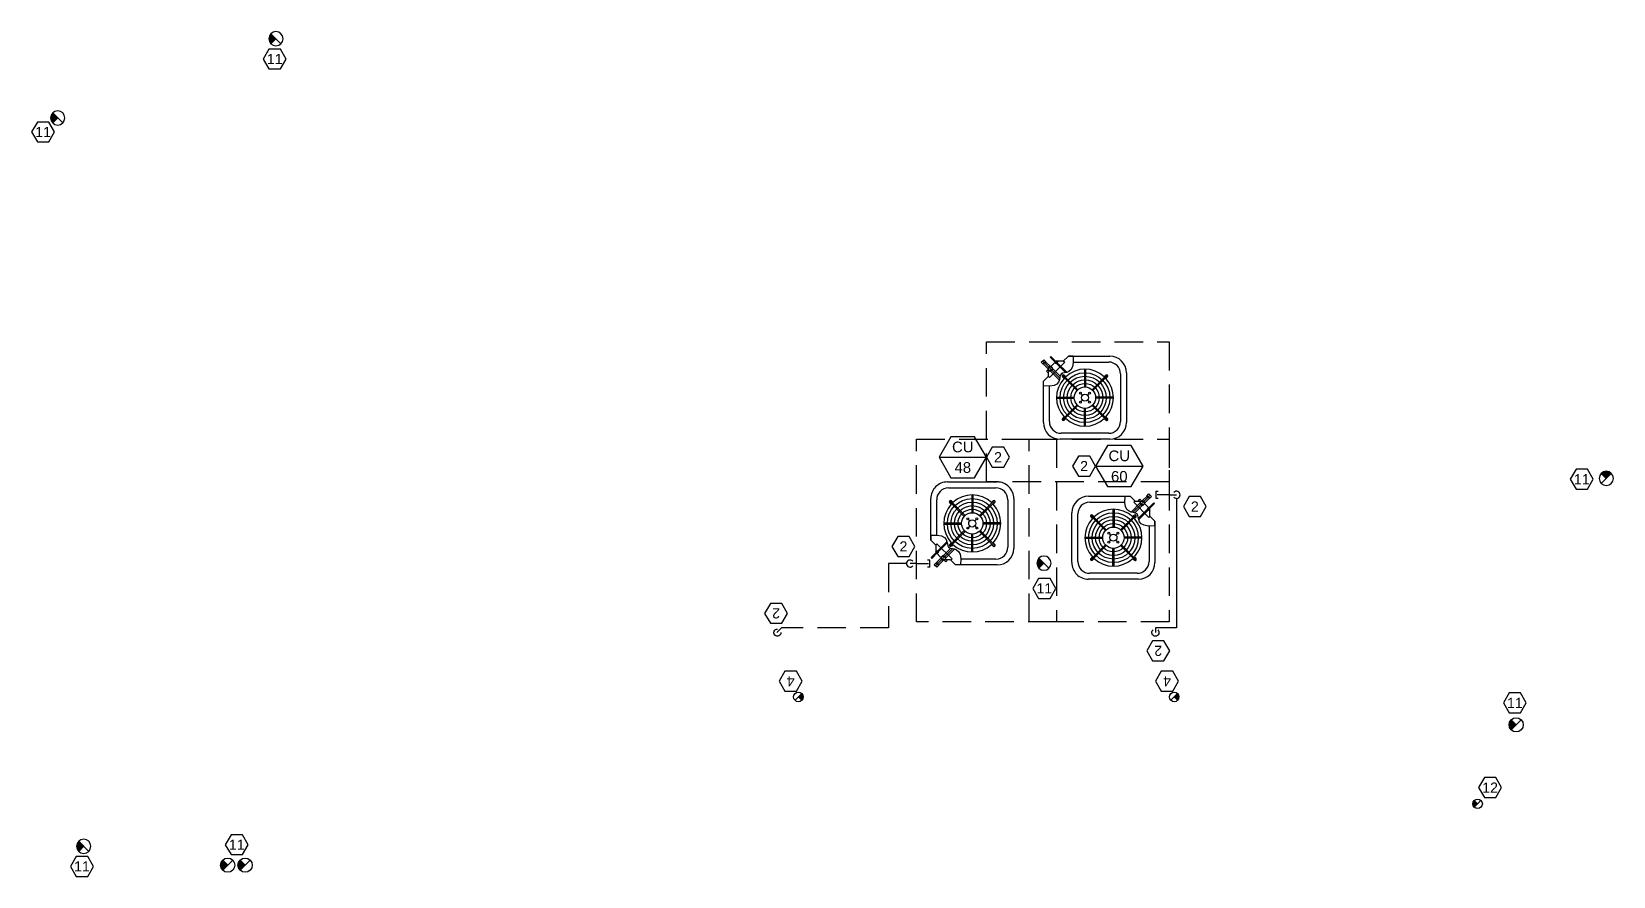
# Model space of a CAD drawing. Extents: x -1303 to 3769, y -1333 to 5867.
# Drawn here: x 1207 to 1873, y 4813 to 5169 of the extents above; entities that cross this region are included whole.
import ezdxf
from ezdxf.enums import TextEntityAlignment as Align

# ---------------------------------------------------------------- set-up
doc = ezdxf.new("R2010")
doc.units = 0
doc.header["$LTSCALE"] = 24
doc.header["$MEASUREMENT"] = 0
doc.linetypes.add('DASHED', pattern=[0.75, 0.5, -0.25])
for name, color, linetype in [('M-ANNO-KEYNOTE', 50, 'Continuous'), ('M-ANNO-TAG-EQUIP', 50, 'Continuous'), ('M-EQUIP-CLR', 12, 'DASHED'), ('M-EQUIP-CU', 255, 'Continuous'), ('M-PIPE', 10, 'Continuous')]:
    doc.layers.add(name, color=color, linetype=linetype)
doc.layers.add('M-DUCT-EA', color=30, linetype='Continuous', lineweight=30)
doc.styles.add('ARC-TEXT', font='arial.ttf', dxfattribs={"width": 0.86, "height": 4.5})
doc.styles.add('Arial', font='arial.ttf')

# ---------------------------------------------------------------- blocks, each defined once
blk = doc.blocks.new('*U51')
at = {"linetype": 'Continuous'}
for p, q in [((0, 0), (3.54, -3.54)), ((2.95, -5.07), (2.24, -4.36)), ((2.95, -5.07), (5.07, -2.95)), ((5.07, -2.95), (4.36, -2.24))]:
    blk.add_line(p, q, dxfattribs=at)
blk = doc.blocks.new('GE_EQM_TAG')
blk.add_line((-10, 0), (10, 0))
blk.add_lwpolyline([(-5, 8.66), (-10, 0), (-5, -8.66), (5, -8.66), (10, 0), (5, 8.66)], close=True)
at = {"style": 'ARC-TEXT', "width": 1.00018}
for tag, p in [('EQM', (0, 4.33)), ('LABEL', (0, -4.33))]:
    blk.add_attdef(tag, text='', height=4.5, dxfattribs=at).set_placement(p, align=Align.MIDDLE_CENTER)
blk = doc.blocks.new('GE_MKN')
blk.add_lwpolyline([(-2.42, -4.19), (2.42, -4.19), (4.84, 0), (2.42, 4.19), (-2.42, 4.19), (-4.84, 0), (-2.42, -4.19)])
at = {"style": 'Arial'}
blk.add_attdef('NOTE', text='', height=4.27, dxfattribs=at).set_placement((0, 0), align=Align.MIDDLE_CENTER)
blk = doc.blocks.new('*U100')
at = {"linetype": 'Continuous'}
blk.add_arc((0, 0), 1.5, 86.81031, 3.18969, dxfattribs=at)
blk = doc.blocks.new('*U99')
at = {"linetype": 'Continuous'}
blk.add_arc((0, 0), 1.5, 41.81031, 318.18969, dxfattribs=at)
blk = doc.blocks.new('*U95')
at = {"linetype": 'Continuous'}
blk.add_arc((0, 0), 1.5, 41.81031, 318.18969, dxfattribs=at)
blk = doc.blocks.new('*U38')
blk.add_hatch(color=256).paths.add_polyline_path([(2.12, 2.12), (0, 0), (2.12, -2.12, 0.198912), (3, 0, 0.198912)])
for p, q in [((-2.12, -2.12), (2.12, 2.12)), ((2.12, -2.12), (0, 0))]:
    blk.add_line(p, q)
blk.add_circle((0, 0), 3)
blk = doc.blocks.new('*U75')
blk.add_hatch(color=256).paths.add_polyline_path([(1.41, 1.41), (0, 0), (1.41, -1.41, 0.198912), (2, 0, 0.198912)])
for p, q in [((-1.41, -1.41), (1.41, 1.41)), ((1.41, -1.41), (0, 0))]:
    blk.add_line(p, q)
blk.add_circle((0, 0), 2)
blk = doc.blocks.new('*U106')
at = {"color": 1}
for p, q in [((-18.43, 14.96), (-17.37, 16.01)), ((-17.55, 14.08), (-18.43, 14.96)), ((-16.61, 15.15), (-17.56, 14.2)), ((-15.48, 12.11), (-17.56, 14.2)), ((-16.49, 15.14), (-17.55, 14.08)), ((-17.37, 16.01), (-16.49, 15.14)), ((-14.53, 13.07), (-16.61, 15.15)), ((-14.38, 17.38), (-14.71, 17.05)), ((-12.44, 14.78), (-14.71, 17.05)), ((-12.11, 15.1), (-14.38, 17.38)), ((-12.21, 15.1), (-12.44, 14.88)), ((-12.44, 14.88), (-12.44, 14.56)), ((-12.44, 14.56), (-12.21, 14.34)), ((-11.89, 15.1), (-12.21, 15.1)), ((-11.89, 14.34), (-12.21, 14.34)), ((-8.22, 10.56), (-12, 14.34)), ((-11.89, 15.1), (-11.67, 14.88)), ((-11.67, 14.56), (-11.89, 14.34)), ((-11.87, 15.08), (-11.85, 15.1)), ((-11.86, 15.11), (-11.82, 15.16)), ((-11.85, 15.1), (-11.86, 15.11)), ((-11.85, 15.19), (-11.62, 15.41)), ((-11.82, 15.16), (-11.85, 15.19)), ((-11.85, 15.1), (-11.68, 14.92)), ((-11.82, 15.16), (-11.62, 14.96)), ((-11.68, 14.92), (-11.69, 14.91)), ((-11.66, 14.91), (-11.68, 14.92)), ((-11.67, 14.88), (-11.67, 14.56)), ((-7.69, 10.68), (-11.67, 14.66)), ((-11.62, 14.96), (-11.66, 14.91)), ((-11.62, 15.41), (-11.37, 15.15)), ((-11.59, 14.93), (-11.62, 14.96)), ((-11.37, 15.15), (-11.59, 14.93)), ((-16.18, 11.18), (-15.66, 11.7)), ((-15.58, 10.59), (-16.18, 11.18)), ((-15.66, 11.7), (-15.6, 11.64)), ((-15.6, 11.64), (-15.49, 11.74)), ((-15.13, 11.17), (-15.6, 11.64)), ((-15.07, 11.11), (-15.58, 10.59)), ((-15.49, 11.74), (-15.46, 11.71)), ((-15.48, 12.55), (-14.96, 13.07)), ((-15.48, 11.82), (-15.48, 12.55)), ((-14.96, 11.3), (-15.48, 11.82)), ((-15.46, 11.71), (-15.42, 11.75)), ((-15.06, 11.31), (-15.46, 11.71)), ((-15.03, 11.28), (-15.13, 11.17)), ((-15.13, 11.17), (-15.07, 11.11)), ((-15.02, 11.35), (-15.06, 11.31)), ((-15.06, 11.31), (-15.03, 11.28)), ((-14.96, 13.07), (-14.23, 13.07)), ((-14.96, 11.3), (-14.23, 11.3)), ((-10.78, 7.42), (-14.66, 11.3)), ((-13.71, 12.55), (-14.23, 13.07)), ((-14.23, 11.3), (-13.71, 11.82)), ((-13.71, 11.82), (-13.71, 12.55)), ((-10.46, 9), (-13.71, 12.25)), ((-9.65, 9.29), (-3.35, 3)), ((-8.83, 8.12), (-9.52, 8.81)), ((-9.29, 9.65), (-3, 3.35)), ((-8.12, 8.83), (-8.81, 9.52)), ((-0.25, 12), (-0.25, 4.49)), ((0.25, 12), (0.25, 4.49)), ((9.29, 9.65), (3, 3.35)), ((9.65, 9.29), (3.35, 3)), ((8.12, 8.83), (8.81, 9.52)), ((8.83, 8.12), (9.52, 8.81)), ((-12, 0.25), (-4.49, 0.25)), ((-1.06, 1.06), (-1.64, 1.64)), ((1.06, 1.06), (1.64, 1.64)), ((12, 0.25), (4.49, 0.25)), ((-12, -0.25), (-4.49, -0.25)), ((-9.65, -9.29), (-3.35, -3)), ((-9.29, -9.65), (-3, -3.35)), ((-1.06, -1.06), (-1.64, -1.64)), ((-0.25, -12), (-0.25, -4.49)), ((0.25, -12), (0.25, -4.49)), ((1.06, -1.06), (1.64, -1.64)), ((9.29, -9.65), (3, -3.35)), ((9.65, -9.29), (3.35, -3)), ((12, -0.25), (4.49, -0.25)), ((-8.83, -8.12), (-9.52, -8.81)), ((-8.12, -8.83), (-8.81, -9.52)), ((8.12, -8.83), (8.81, -9.52)), ((8.83, -8.12), (9.52, -8.81))]:
    blk.add_line(p, q, dxfattribs=at)
for p, q in [((-8.53, 14.93), (-14.92, 8.54)), ((-12.12, 15.38), (-14.44, 13.07)), ((-11.66, 15.38), (-12.12, 15.38)), ((-9.12, 15.38), (-11.59, 15.38)), ((-7, 17.5), (-9.12, 15.38)), ((-9.05, 15.45), (-8.53, 14.93)), ((-5, 17.5), (-7, 17.5)), ((-7, 17.5), (10.5, 17.5)), ((-4.92, 15), (10, 15)), ((-17.5, 7), (-15.38, 9.12)), ((-17.5, 5), (-17.5, 7)), ((-17.5, -10.5), (-17.5, 7)), ((-14.92, 8.54), (-15.44, 9.06)), ((-15.38, 9.12), (-15.38, 10.79)), ((15, 10), (15, -10)), ((17.5, 10.5), (17.5, -10.5)), ((-15, -10), (-15, 4.84)), ((10.5, -17.5), (-10.5, -17.5)), ((10, -15), (-10, -15))]:
    blk.add_line(p, q)
for centre, radius in [((-12.05, 14.72), 0.341), ((-14.59, 12.18), 0.786), ((0, 0), 10.5), ((0, 0), 9), ((0, 0), 7.5), ((0, 0), 6), ((0, 0), 4.5), ((-1.92, 1.92), 0.393), ((0, 0), 1.5), ((1.92, 1.92), 0.393), ((-1.92, -1.92), 0.393), ((1.92, -1.92), 0.393)]:
    blk.add_circle(centre, radius, dxfattribs=at)
for centre, radius, start, end in [((10, 10), 5, 0, 90), ((10.5, 10.5), 7, 0, 90), ((-10.5, -10.5), 7, 180, 270), ((-10, -10), 5, 180, 270), ((10, -10), 5, 270, 0), ((10.5, -10.5), 7, 270, 0)]:
    blk.add_arc(centre, radius, start, end)
for centre, radius, start, end in [((0, 0), 12, 137.38802, 222.61198), ((-9.17, 9.17), 0.5, 45, 225), ((0, 0), 12, 47.38802, 132.61198), ((9.17, 9.17), 0.5, 315, 135), ((0, 0), 12, 317.38802, 42.61198), ((-9.17, -9.17), 0.5, 135, 315), ((0, 0), 12, 227.38802, 312.61198), ((9.17, -9.17), 0.5, 225, 45)]:
    blk.add_arc(centre, radius, start, end, dxfattribs=at)
blk.add_open_spline([(-5, 17.5), (-4.18, 9.06), (-13.41, 13.41), (-9.17, 3.91), (-17.5, 5)], degree=3)
at = {"layer": 'M-EQUIP-CLR'}
for p, q in [((-41.5, 23.5), (35.5, 23.5)), ((-41.5, -35.5), (-41.5, 23.5)), ((35.5, 23.5), (35.5, -35.5)), ((-17.9, 15.49), (-10.61, 8.2)), ((-14.55, 17.21), (-7.95, 10.62)), ((35.5, -35.5), (-41.5, -35.5))]:
    blk.add_line(p, q, dxfattribs=at)
blk = doc.blocks.new('*U1936')
at = {"color": 1}
for p, q in [((-18.43, 14.96), (-17.37, 16.01)), ((-17.55, 14.08), (-18.43, 14.96)), ((-16.61, 15.15), (-17.56, 14.2)), ((-15.48, 12.11), (-17.56, 14.2)), ((-16.49, 15.14), (-17.55, 14.08)), ((-17.37, 16.01), (-16.49, 15.14)), ((-14.53, 13.07), (-16.61, 15.15)), ((-14.38, 17.38), (-14.71, 17.05)), ((-12.44, 14.78), (-14.71, 17.05)), ((-12.11, 15.1), (-14.38, 17.38)), ((-12.21, 15.1), (-12.44, 14.88)), ((-12.44, 14.88), (-12.44, 14.56)), ((-12.44, 14.56), (-12.21, 14.34)), ((-11.89, 15.1), (-12.21, 15.1)), ((-11.89, 14.34), (-12.21, 14.34)), ((-8.22, 10.56), (-12, 14.34)), ((-11.89, 15.1), (-11.67, 14.88)), ((-11.67, 14.56), (-11.89, 14.34)), ((-11.87, 15.08), (-11.85, 15.1)), ((-11.86, 15.11), (-11.82, 15.16)), ((-11.85, 15.1), (-11.86, 15.11)), ((-11.85, 15.19), (-11.62, 15.41)), ((-11.82, 15.16), (-11.85, 15.19)), ((-11.85, 15.1), (-11.68, 14.92)), ((-11.82, 15.16), (-11.62, 14.96)), ((-11.68, 14.92), (-11.69, 14.91)), ((-11.66, 14.91), (-11.68, 14.92)), ((-11.67, 14.88), (-11.67, 14.56)), ((-7.69, 10.68), (-11.67, 14.66)), ((-11.62, 14.96), (-11.66, 14.91)), ((-11.62, 15.41), (-11.37, 15.15)), ((-11.59, 14.93), (-11.62, 14.96)), ((-11.37, 15.15), (-11.59, 14.93)), ((-16.18, 11.18), (-15.66, 11.7)), ((-15.58, 10.59), (-16.18, 11.18)), ((-15.66, 11.7), (-15.6, 11.64)), ((-15.6, 11.64), (-15.49, 11.74)), ((-15.13, 11.17), (-15.6, 11.64)), ((-15.07, 11.11), (-15.58, 10.59)), ((-15.49, 11.74), (-15.46, 11.71)), ((-15.48, 12.55), (-14.96, 13.07)), ((-15.48, 11.82), (-15.48, 12.55)), ((-14.96, 11.3), (-15.48, 11.82)), ((-15.46, 11.71), (-15.42, 11.75)), ((-15.06, 11.31), (-15.46, 11.71)), ((-15.03, 11.28), (-15.13, 11.17)), ((-15.13, 11.17), (-15.07, 11.11)), ((-15.02, 11.35), (-15.06, 11.31)), ((-15.06, 11.31), (-15.03, 11.28)), ((-14.96, 13.07), (-14.23, 13.07)), ((-14.96, 11.3), (-14.23, 11.3)), ((-10.78, 7.42), (-14.66, 11.3)), ((-13.71, 12.55), (-14.23, 13.07)), ((-14.23, 11.3), (-13.71, 11.82)), ((-13.71, 11.82), (-13.71, 12.55)), ((-10.46, 9), (-13.71, 12.25)), ((-9.65, 9.29), (-3.35, 3)), ((-8.83, 8.12), (-9.52, 8.81)), ((-9.29, 9.65), (-3, 3.35)), ((-8.12, 8.83), (-8.81, 9.52)), ((-0.25, 12), (-0.25, 4.49)), ((0.25, 12), (0.25, 4.49)), ((9.29, 9.65), (3, 3.35)), ((9.65, 9.29), (3.35, 3)), ((8.12, 8.83), (8.81, 9.52)), ((8.83, 8.12), (9.52, 8.81)), ((-12, 0.25), (-4.49, 0.25)), ((-1.06, 1.06), (-1.64, 1.64)), ((1.06, 1.06), (1.64, 1.64)), ((12, 0.25), (4.49, 0.25)), ((-12, -0.25), (-4.49, -0.25)), ((-9.65, -9.29), (-3.35, -3)), ((-9.29, -9.65), (-3, -3.35)), ((-1.06, -1.06), (-1.64, -1.64)), ((-0.25, -12), (-0.25, -4.49)), ((0.25, -12), (0.25, -4.49)), ((1.06, -1.06), (1.64, -1.64)), ((9.29, -9.65), (3, -3.35)), ((9.65, -9.29), (3.35, -3)), ((12, -0.25), (4.49, -0.25)), ((-8.83, -8.12), (-9.52, -8.81)), ((-8.12, -8.83), (-8.81, -9.52)), ((8.12, -8.83), (8.81, -9.52)), ((8.83, -8.12), (9.52, -8.81))]:
    blk.add_line(p, q, dxfattribs=at)
for p, q in [((-8.53, 14.93), (-14.92, 8.54)), ((-12.12, 15.38), (-14.44, 13.07)), ((-11.66, 15.38), (-12.12, 15.38)), ((-9.12, 15.38), (-11.59, 15.38)), ((-7, 17.5), (-9.12, 15.38)), ((-9.05, 15.45), (-8.53, 14.93)), ((-5, 17.5), (-7, 17.5)), ((-7, 17.5), (10.5, 17.5)), ((-4.92, 15), (10, 15)), ((-17.5, 7), (-15.38, 9.12)), ((-17.5, 5), (-17.5, 7)), ((-17.5, -10.5), (-17.5, 7)), ((-14.92, 8.54), (-15.44, 9.06)), ((-15.38, 9.12), (-15.38, 10.79)), ((15, 10), (15, -10)), ((17.5, 10.5), (17.5, -10.5)), ((-15, -10), (-15, 4.84)), ((10.5, -17.5), (-10.5, -17.5)), ((10, -15), (-10, -15))]:
    blk.add_line(p, q)
for centre, radius in [((-12.05, 14.72), 0.341), ((-14.59, 12.18), 0.786), ((0, 0), 10.5), ((0, 0), 9), ((0, 0), 7.5), ((0, 0), 6), ((0, 0), 4.5), ((-1.92, 1.92), 0.393), ((0, 0), 1.5), ((1.92, 1.92), 0.393), ((-1.92, -1.92), 0.393), ((1.92, -1.92), 0.393)]:
    blk.add_circle(centre, radius, dxfattribs=at)
for centre, radius, start, end in [((10, 10), 5, 0, 90), ((10.5, 10.5), 7, 0, 90), ((-10.5, -10.5), 7, 180, 270), ((-10, -10), 5, 180, 270), ((10, -10), 5, 270, 0), ((10.5, -10.5), 7, 270, 0)]:
    blk.add_arc(centre, radius, start, end)
for centre, radius, start, end in [((0, 0), 12, 137.38802, 222.61198), ((-9.17, 9.17), 0.5, 45, 225), ((0, 0), 12, 47.38802, 132.61198), ((9.17, 9.17), 0.5, 315, 135), ((0, 0), 12, 317.38802, 42.61198), ((-9.17, -9.17), 0.5, 135, 315), ((0, 0), 12, 227.38802, 312.61198), ((9.17, -9.17), 0.5, 225, 45)]:
    blk.add_arc(centre, radius, start, end, dxfattribs=at)
blk.add_open_spline([(-5, 17.5), (-4.18, 9.06), (-13.41, 13.41), (-9.17, 3.91), (-17.5, 5)], degree=3)
at = {"layer": 'M-EQUIP-CLR'}
for p, q in [((-41.5, 23.5), (35.5, 23.5)), ((-41.5, -35.5), (-41.5, 23.5)), ((35.5, 23.5), (35.5, -35.5)), ((-17.9, 15.49), (-10.61, 8.2)), ((-14.55, 17.21), (-7.95, 10.62)), ((35.5, -35.5), (-41.5, -35.5))]:
    blk.add_line(p, q, dxfattribs=at)
blk = doc.blocks.new('*U1937')
at = {"color": 1}
for p, q in [((-18.43, 14.96), (-17.37, 16.01)), ((-17.55, 14.08), (-18.43, 14.96)), ((-16.61, 15.15), (-17.56, 14.2)), ((-15.48, 12.11), (-17.56, 14.2)), ((-16.49, 15.14), (-17.55, 14.08)), ((-17.37, 16.01), (-16.49, 15.14)), ((-14.53, 13.07), (-16.61, 15.15)), ((-14.38, 17.38), (-14.71, 17.05)), ((-12.44, 14.78), (-14.71, 17.05)), ((-12.11, 15.1), (-14.38, 17.38)), ((-12.21, 15.1), (-12.44, 14.88)), ((-12.44, 14.88), (-12.44, 14.56)), ((-12.44, 14.56), (-12.21, 14.34)), ((-11.89, 15.1), (-12.21, 15.1)), ((-11.89, 14.34), (-12.21, 14.34)), ((-8.22, 10.56), (-12, 14.34)), ((-11.89, 15.1), (-11.67, 14.88)), ((-11.67, 14.56), (-11.89, 14.34)), ((-11.87, 15.08), (-11.85, 15.1)), ((-11.86, 15.11), (-11.82, 15.16)), ((-11.85, 15.1), (-11.86, 15.11)), ((-11.85, 15.19), (-11.62, 15.41)), ((-11.82, 15.16), (-11.85, 15.19)), ((-11.85, 15.1), (-11.68, 14.92)), ((-11.82, 15.16), (-11.62, 14.96)), ((-11.68, 14.92), (-11.69, 14.91)), ((-11.66, 14.91), (-11.68, 14.92)), ((-11.67, 14.88), (-11.67, 14.56)), ((-7.69, 10.68), (-11.67, 14.66)), ((-11.62, 14.96), (-11.66, 14.91)), ((-11.62, 15.41), (-11.37, 15.15)), ((-11.59, 14.93), (-11.62, 14.96)), ((-11.37, 15.15), (-11.59, 14.93)), ((-16.18, 11.18), (-15.66, 11.7)), ((-15.58, 10.59), (-16.18, 11.18)), ((-15.66, 11.7), (-15.6, 11.64)), ((-15.6, 11.64), (-15.49, 11.74)), ((-15.13, 11.17), (-15.6, 11.64)), ((-15.07, 11.11), (-15.58, 10.59)), ((-15.49, 11.74), (-15.46, 11.71)), ((-15.48, 12.55), (-14.96, 13.07)), ((-15.48, 11.82), (-15.48, 12.55)), ((-14.96, 11.3), (-15.48, 11.82)), ((-15.46, 11.71), (-15.42, 11.75)), ((-15.06, 11.31), (-15.46, 11.71)), ((-15.03, 11.28), (-15.13, 11.17)), ((-15.13, 11.17), (-15.07, 11.11)), ((-15.02, 11.35), (-15.06, 11.31)), ((-15.06, 11.31), (-15.03, 11.28)), ((-14.96, 13.07), (-14.23, 13.07)), ((-14.96, 11.3), (-14.23, 11.3)), ((-10.78, 7.42), (-14.66, 11.3)), ((-13.71, 12.55), (-14.23, 13.07)), ((-14.23, 11.3), (-13.71, 11.82)), ((-13.71, 11.82), (-13.71, 12.55)), ((-10.46, 9), (-13.71, 12.25)), ((-9.65, 9.29), (-3.35, 3)), ((-8.83, 8.12), (-9.52, 8.81)), ((-9.29, 9.65), (-3, 3.35)), ((-8.12, 8.83), (-8.81, 9.52)), ((-0.25, 12), (-0.25, 4.49)), ((0.25, 12), (0.25, 4.49)), ((9.29, 9.65), (3, 3.35)), ((9.65, 9.29), (3.35, 3)), ((8.12, 8.83), (8.81, 9.52)), ((8.83, 8.12), (9.52, 8.81)), ((-12, 0.25), (-4.49, 0.25)), ((-1.06, 1.06), (-1.64, 1.64)), ((1.06, 1.06), (1.64, 1.64)), ((12, 0.25), (4.49, 0.25)), ((-12, -0.25), (-4.49, -0.25)), ((-9.65, -9.29), (-3.35, -3)), ((-9.29, -9.65), (-3, -3.35)), ((-1.06, -1.06), (-1.64, -1.64)), ((-0.25, -12), (-0.25, -4.49)), ((0.25, -12), (0.25, -4.49)), ((1.06, -1.06), (1.64, -1.64)), ((9.29, -9.65), (3, -3.35)), ((9.65, -9.29), (3.35, -3)), ((12, -0.25), (4.49, -0.25)), ((-8.83, -8.12), (-9.52, -8.81)), ((-8.12, -8.83), (-8.81, -9.52)), ((8.12, -8.83), (8.81, -9.52)), ((8.83, -8.12), (9.52, -8.81))]:
    blk.add_line(p, q, dxfattribs=at)
for p, q in [((-8.53, 14.93), (-14.92, 8.54)), ((-12.12, 15.38), (-14.44, 13.07)), ((-11.66, 15.38), (-12.12, 15.38)), ((-9.12, 15.38), (-11.59, 15.38)), ((-7, 17.5), (-9.12, 15.38)), ((-9.05, 15.45), (-8.53, 14.93)), ((-5, 17.5), (-7, 17.5)), ((-7, 17.5), (10.5, 17.5)), ((-4.92, 15), (10, 15)), ((-17.5, 7), (-15.38, 9.12)), ((-17.5, 5), (-17.5, 7)), ((-17.5, -10.5), (-17.5, 7)), ((-14.92, 8.54), (-15.44, 9.06)), ((-15.38, 9.12), (-15.38, 10.79)), ((15, 10), (15, -10)), ((17.5, 10.5), (17.5, -10.5)), ((-15, -10), (-15, 4.84)), ((10.5, -17.5), (-10.5, -17.5)), ((10, -15), (-10, -15))]:
    blk.add_line(p, q)
for centre, radius in [((-12.05, 14.72), 0.341), ((-14.59, 12.18), 0.786), ((0, 0), 10.5), ((0, 0), 9), ((0, 0), 7.5), ((0, 0), 6), ((0, 0), 4.5), ((-1.92, 1.92), 0.393), ((0, 0), 1.5), ((1.92, 1.92), 0.393), ((-1.92, -1.92), 0.393), ((1.92, -1.92), 0.393)]:
    blk.add_circle(centre, radius, dxfattribs=at)
for centre, radius, start, end in [((10, 10), 5, 0, 90), ((10.5, 10.5), 7, 0, 90), ((-10.5, -10.5), 7, 180, 270), ((-10, -10), 5, 180, 270), ((10, -10), 5, 270, 0), ((10.5, -10.5), 7, 270, 0)]:
    blk.add_arc(centre, radius, start, end)
for centre, radius, start, end in [((0, 0), 12, 137.38802, 222.61198), ((-9.17, 9.17), 0.5, 45, 225), ((0, 0), 12, 47.38802, 132.61198), ((9.17, 9.17), 0.5, 315, 135), ((0, 0), 12, 317.38802, 42.61198), ((-9.17, -9.17), 0.5, 135, 315), ((0, 0), 12, 227.38802, 312.61198), ((9.17, -9.17), 0.5, 225, 45)]:
    blk.add_arc(centre, radius, start, end, dxfattribs=at)
blk.add_open_spline([(-5, 17.5), (-4.18, 9.06), (-13.41, 13.41), (-9.17, 3.91), (-17.5, 5)], degree=3)
at = {"layer": 'M-EQUIP-CLR'}
for p, q in [((-41.5, 23.5), (35.5, 23.5)), ((-41.5, -35.5), (-41.5, 23.5)), ((35.5, 23.5), (35.5, -35.5)), ((-17.9, 15.49), (-10.61, 8.2)), ((-14.55, 17.21), (-7.95, 10.62)), ((35.5, -35.5), (-41.5, -35.5))]:
    blk.add_line(p, q, dxfattribs=at)
blk = doc.blocks.new('*U78')
blk.add_hatch(color=256).paths.add_polyline_path([(2.12, 2.12), (0, 0), (2.12, -2.12, 0.198912), (3, 0, 0.198912)])
for p, q in [((-2.12, -2.12), (2.12, 2.12)), ((2.12, -2.12), (0, 0))]:
    blk.add_line(p, q)
blk.add_circle((0, 0), 3)

msp = doc.modelspace()

# ---------------------------------------------------------------- linework, layer by layer
at = {"layer": 'M-PIPE', "linetype": 'Continuous'}
for points in [[(1686.21, 4973.69), (1689.31, 4973.68)], [(1579.71, 4944.69), (1576.98, 4944.7)]]:
    msp.add_lwpolyline(points, dxfattribs=at)
at = {"layer": 'M-PIPE'}
msp.add_lwpolyline([(1689.31, 4972.18), (1689.31, 4917.56), (1680.4, 4917.56), (1680.4, 4915.61)], dxfattribs=at)
at = {"layer": 'M-PIPE', "linetype": 'DASHED'}
msp.add_lwpolyline([(1575.48, 4944.72), (1567.92, 4944.72), (1567.92, 4917.56), (1522.82, 4917.56), (1520.88, 4915.61)], dxfattribs=at)

# ---------------------------------------------------------------- block references
at = {"layer": 'M-ANNO-KEYNOTE'}
ref = msp.add_blockref('GE_MKN', (1309.19, 5157.29), dxfattribs=at)
ref.add_attrib('NOTE', '11', dxfattribs={"layer": '0', "height": 4.273, "style": 'ARC-TEXT', "width": 1.00018}).set_placement((1309.19, 5157.29), align=Align.MIDDLE_CENTER)
ref = msp.add_blockref('GE_MKN', (1211.57, 5126.56), dxfattribs=at)
ref.add_attrib('NOTE', '11', dxfattribs={"layer": '0', "height": 4.273, "style": 'ARC-TEXT', "width": 1.00018}).set_placement((1211.57, 5126.56), align=Align.MIDDLE_CENTER)
ref = msp.add_blockref('GE_MKN', (1614.06, 4989.51), dxfattribs=at)
ref.add_attrib('NOTE', '2', dxfattribs={"layer": '0', "height": 4.27, "style": 'ARC-TEXT', "width": 1.00018}).set_placement((1614.06, 4989.51), align=Align.MIDDLE_CENTER)
ref = msp.add_blockref('GE_MKN', (1650.34, 4985.77), dxfattribs=at)
ref.add_attrib('NOTE', '2', dxfattribs={"layer": '0', "height": 4.27, "style": 'ARC-TEXT', "width": 1.00018}).set_placement((1650.34, 4985.77), align=Align.MIDDLE_CENTER)
ref = msp.add_blockref('GE_MKN', (1860.14, 4980.24), dxfattribs=at)
ref.add_attrib('NOTE', '11', dxfattribs={"layer": '0', "height": 4.273, "style": 'ARC-TEXT', "width": 1.00018}).set_placement((1860.14, 4980.24), align=Align.MIDDLE_CENTER)
ref = msp.add_blockref('GE_MKN', (1697.02, 4968.73), dxfattribs=at)
ref.add_attrib('NOTE', '2', dxfattribs={"layer": '0', "height": 4.27, "style": 'ARC-TEXT', "width": 1.00018}).set_placement((1697.02, 4968.73), align=Align.MIDDLE_CENTER)
ref = msp.add_blockref('GE_MKN', (1574.21, 4951.93), dxfattribs=at)
ref.add_attrib('NOTE', '2', dxfattribs={"layer": '0', "height": 4.27, "style": 'ARC-TEXT', "width": 1.00018}).set_placement((1574.21, 4951.93), align=Align.MIDDLE_CENTER)
ref = msp.add_blockref('GE_MKN', (1633.58, 4934.24), dxfattribs=at)
ref.add_attrib('NOTE', '11', dxfattribs={"layer": '0', "height": 4.273, "style": 'ARC-TEXT', "width": 1.00018}).set_placement((1633.58, 4934.24), align=Align.MIDDLE_CENTER)
ref = msp.add_blockref('GE_MKN', (1520.52, 4923.71), dxfattribs=dict(at, rotation=180))
ref.add_attrib('NOTE', '2', dxfattribs={"layer": '0', "height": 4.27, "rotation": 180, "style": 'ARC-TEXT', "width": 1.00018}).set_placement((1520.52, 4923.71), align=Align.MIDDLE_CENTER)
ref = msp.add_blockref('GE_MKN', (1681.6, 4907.93), dxfattribs=dict(at, rotation=180))
ref.add_attrib('NOTE', '2', dxfattribs={"layer": '0', "height": 4.27, "rotation": 180, "style": 'ARC-TEXT', "width": 1.00018}).set_placement((1681.6, 4907.93), align=Align.MIDDLE_CENTER)
ref = msp.add_blockref('GE_MKN', (1526.67, 4895.12), dxfattribs=dict(at, rotation=180))
ref.add_attrib('NOTE', '4', dxfattribs={"layer": '0', "height": 4.27, "rotation": 180, "style": 'ARC-TEXT', "width": 1.00018}).set_placement((1526.67, 4895.12), align=Align.MIDDLE_CENTER)
ref = msp.add_blockref('GE_MKN', (1685.31, 4895.12), dxfattribs=dict(at, rotation=180))
ref.add_attrib('NOTE', '4', dxfattribs={"layer": '0', "height": 4.27, "rotation": 180, "style": 'ARC-TEXT', "width": 1.00018}).set_placement((1685.31, 4895.12), align=Align.MIDDLE_CENTER)
ref = msp.add_blockref('GE_MKN', (1831.91, 4886), dxfattribs=at)
ref.add_attrib('NOTE', '11', dxfattribs={"layer": '0', "height": 4.273, "style": 'ARC-TEXT', "width": 1.00018}).set_placement((1831.91, 4886), align=Align.MIDDLE_CENTER)
ref = msp.add_blockref('GE_MKN', (1821.48, 4850.31), dxfattribs=at)
ref.add_attrib('NOTE', '12', dxfattribs={"layer": '0', "height": 4.273, "style": 'ARC-TEXT', "width": 1.00018}).set_placement((1821.48, 4850.31), align=Align.MIDDLE_CENTER)
ref = msp.add_blockref('GE_MKN', (1293.21, 4826.25), dxfattribs=at)
ref.add_attrib('NOTE', '11', dxfattribs={"layer": '0', "height": 4.273, "style": 'ARC-TEXT', "width": 1.00018}).set_placement((1293.21, 4826.25), align=Align.MIDDLE_CENTER)
ref = msp.add_blockref('GE_MKN', (1227.94, 4817.1), dxfattribs=at)
ref.add_attrib('NOTE', '11', dxfattribs={"layer": '0', "height": 4.273, "style": 'ARC-TEXT', "width": 1.00018}).set_placement((1227.94, 4817.1), align=Align.MIDDLE_CENTER)
at = {"layer": 'M-ANNO-TAG-EQUIP'}
for p, values in [((1599.22, 4989.51), {'LABEL': '48', 'EQM': 'CU'}), ((1665.18, 4985.77), {'LABEL': '60', 'EQM': 'CU'})]:
    msp.add_blockref('GE_EQM_TAG', p, dxfattribs=at).add_auto_attribs(values)
at = {"layer": 'M-DUCT-EA', "xscale": -1}
for p, rotation in [((1309.71, 5165.83), 359.9999999999972), ((1217.73, 5132.46), 359.9999999999972), ((1870.44, 4980.6), 269.9999999999972), ((1633.43, 4944.86), 359.9999999999972), ((1228.7, 4825.57), 359.9999999999972)]:
    msp.add_blockref('*U38', p, dxfattribs=dict(at, rotation=rotation))
at = {"layer": 'M-DUCT-EA', "linetype": 'Continuous'}
for p in [(1529.91, 4888.49), (1688.34, 4888.49)]:
    msp.add_blockref('*U75', p, dxfattribs=at)
at = {"layer": 'M-DUCT-EA', "rotation": 180.0000000000029}
for name, p in [('*U38', (1832.49, 4876.74)), ('*U75', (1816.21, 4843.47))]:
    msp.add_blockref(name, p, dxfattribs=at)
at = {"layer": 'M-DUCT-EA', "linetype": 'Continuous', "rotation": 180}
for p in [(1289.38, 4817.63), (1296.71, 4817.63)]:
    msp.add_blockref('*U78', p, dxfattribs=at)
at = {"layer": 'M-EQUIP-CU'}
msp.add_blockref('*U1937', (1650.71, 5014.6), dxfattribs=at)
for name, p, rotation in [('*U1936', (1603.21, 4961.6), 89.99999999999993), ('*U106', (1662.71, 4955.6), 269.9999999999999)]:
    msp.add_blockref(name, p, dxfattribs=dict(at, rotation=rotation))
at = {"layer": 'M-PIPE', "linetype": 'Continuous'}
for name, p, rotation in [('*U51', (1686.21, 4973.69), 224.8423597599869), ('*U95', (1689.31, 4973.68), 179.8423597599869), ('*U51', (1579.71, 4944.69), 44.84235975998686), ('*U95', (1576.98, 4944.7), 359.8423597599869)]:
    msp.add_blockref(name, p, dxfattribs=dict(at, rotation=rotation))
at = {"layer": 'M-PIPE', "xscale": -1, "rotation": 270}
for name, p in [('*U100', (1521.09, 4915.61)), ('*U99', (1680.4, 4915.61))]:
    msp.add_blockref(name, p, dxfattribs=at)

doc.saveas('drawing.dxf')
